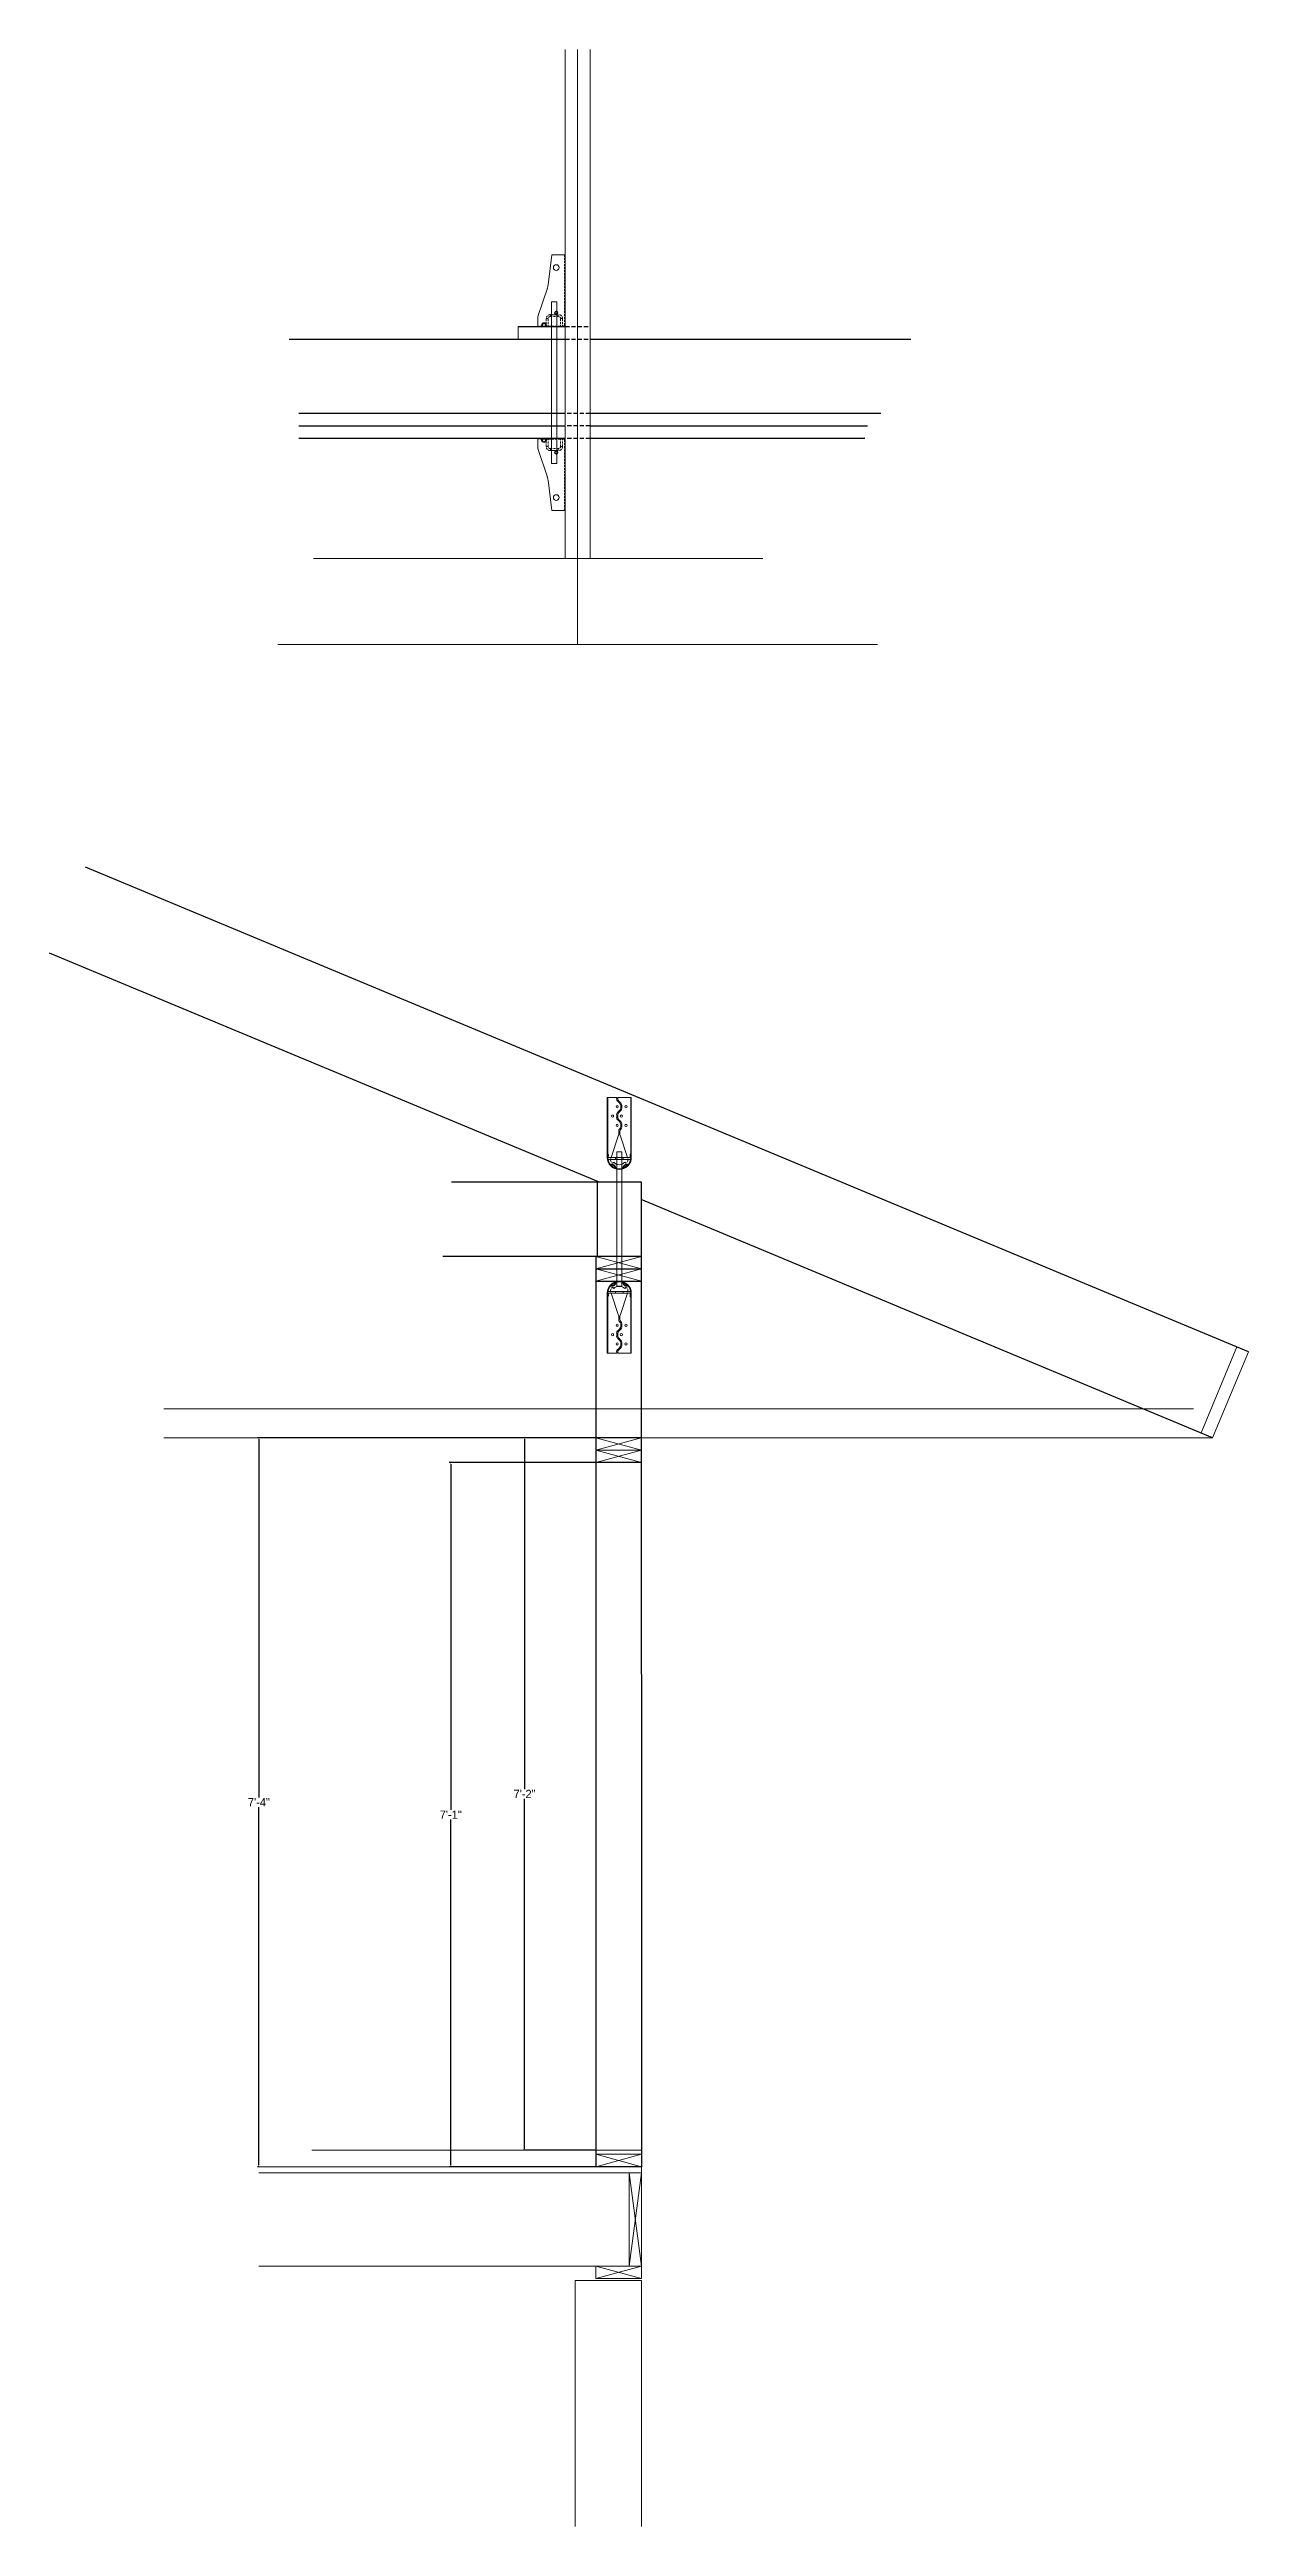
# Model space of a CAD drawing. Header units: inches. Extents: x 20403 to 33128, y 11552 to 20076.
# Drawn here: x 25220.5 to 25365.2, y 13992.4 to 14291.4 of the extents above; entities that cross this region are included whole.
import ezdxf

# ---------------------------------------------------------------- set-up
doc = ezdxf.new("R2010")
doc.units = ezdxf.units.IN
doc.header["$MEASUREMENT"] = 0
doc.linetypes.add('HIDDEN', pattern=[0.375, 0.25, -0.125])
doc.layers.get('0').update_dxf_attribs({"color": 8, "lineweight": 9})
doc.layers.add('DIMENSIONS', color=7, linetype='Continuous')
doc.layers.add('DIMENSIONS @ 1', color=7, linetype='Continuous')
doc.layers.add('STEEL', color=5, linetype='Continuous', lineweight=9)
doc.layers.add('WALL FRAMING', color=7, linetype='Continuous', lineweight=30)
doc.dimstyles.new('Annotative', dxfattribs={"dimscale": 0, "dimtxt": 0.18, "dimasz": 0.18, "dimexe": 0.18, "dimexo": 0.0625, "dimgap": 0.09, "dimtad": 0, "dimtih": 1, "dimtoh": 1, "dimdec": 4, "dimzin": 0, "dimdsep": 46, "dimtxsty": 'Standard', "dimcen": 0.09, "dimadec": 0, "dimazin": 0, "dimtfac": 1, "dimtdec": 4, "dimtofl": 0, "dimtmove": 0, "dimatfit": 3, "dimfxl": 1, "dimtolj": 1, "dimtzin": 0, "dimarcsym": 0})

msp = doc.modelspace()

# ---------------------------------------------------------------- blocks, each defined once
blk = doc.blocks.new('HDU2-r')
for p, q in [((14.22, 21.4), (13.77, 17.75)), ((15.85, 21.4), (14.22, 21.4)), ((15.85, 21.4), (15.85, 12.92)), ((13.69, 17.36), (12.56, 13.93)), ((12.54, 12.71), (12.54, 13.77)), ((15.64, 12.71), (12.54, 12.71)), ((13.97, 12.71), (13.97, 12.79)), ((15.04, 14.16), (14.04, 14.16)), ((15.1, 12.71), (15.1, 12.79))]:
    blk.add_line(p, q)
at = {"linetype": 'HIDDEN'}
for p, q in [((15.77, 21.4), (15.77, 12.92)), ((15.64, 12.79), (12.54, 12.79)), ((13.56, 13.68), (13.79, 13.68)), ((13.56, 13.68), (13.56, 12.79)), ((13.79, 13.68), (13.79, 12.79)), ((15.04, 13.93), (14.04, 13.93)), ((14.07, 13.93), (14.07, 14.16)), ((15.01, 13.93), (15.01, 14.16)), ((15.53, 13.68), (15.29, 13.68)), ((15.29, 13.68), (15.29, 12.79)), ((15.53, 13.68), (15.53, 12.79))]:
    blk.add_line(p, q, dxfattribs=at)
for centre, radius in [((14.77, 19.84), 0.344), ((14.77, 14.39), 0.199), ((14.77, 14.39), 0.149)]:
    blk.add_circle(centre, radius)
for centre, radius, start, end in [((11.79, 17.99), 2, 341.6294, 353), ((13.04, 13.77), 0.5, 161.6294, 180), ((13.29, 12.89), 0.287, 4.3718, 175.6282), ((13.29, 12.93), 0.287, 184.3718, 230.2368), ((13.29, 12.89), 0.188, 6.7123, 173.2877), ((13.29, 12.93), 0.188, 186.7123, 353.2877), ((13.29, 12.93), 0.287, 309.7632, 355.6282), ((15.64, 12.92), 0.21, 270, 0)]:
    blk.add_arc(centre, radius, start, end)
for centre, radius, start, end in [((14.04, 13.68), 0.485, 90, 180), ((14.04, 13.68), 0.25, 90, 180), ((15.04, 13.68), 0.485, 0, 90), ((15.04, 13.68), 0.25, 0, 90), ((15.64, 12.92), 0.135, 270, 0)]:
    blk.add_arc(centre, radius, start, end, dxfattribs=at)
blk = doc.blocks.new('HDU2-f')
for p, q in [((5.48, 14.16), (5.48, 21.4)), ((5.48, 21.4), (6.62, 21.4)), ((5.56, 15.49), (5.56, 21.4)), ((6.62, 21.23), (6.62, 21.4)), ((6.74, 21.4), (6.74, 21.26)), ((6.74, 21.4), (8.38, 21.4)), ((7.02, 20.66), (6.74, 20.94)), ((6.84, 21.01), (7.12, 20.73)), ((8.31, 15.49), (8.31, 21.4)), ((8.38, 14.16), (8.38, 21.4)), ((6.62, 18.98), (6.62, 19.32)), ((6.74, 19.61), (7.02, 19.89)), ((6.74, 19.3), (6.74, 19.01)), ((7.02, 18.41), (6.74, 18.69)), ((7.12, 19.82), (6.84, 19.54)), ((6.84, 18.76), (7.12, 18.48)), ((7.12, 20.13), (7.12, 20.42)), ((7.12, 17.88), (7.12, 18.17)), ((7.24, 20.45), (7.24, 20.11)), ((7.24, 18.2), (7.24, 17.86)), ((5.56, 14.16), (5.56, 15.49)), ((5.95, 14.16), (6.84, 16.84)), ((6.87, 17), (6.87, 17.32)), ((6.99, 17.61), (7.02, 17.64)), ((6.99, 17.3), (6.99, 17)), ((7.02, 16.84), (7.91, 14.16)), ((7.12, 17.57), (7.09, 17.54)), ((8.31, 14.16), (8.31, 15.49)), ((5.54, 14.42), (5.54, 14.36)), ((5.56, 14.16), (8.31, 14.16)), ((5.56, 13.93), (8.31, 13.93)), ((5.56, 13.93), (5.56, 13.93)), ((5.56, 13.93), (5.56, 13.93)), ((5.56, 13.93), (5.56, 13.93)), ((5.56, 13.93), (5.56, 13.93)), ((5.61, 14.45), (5.61, 14.33)), ((6.19, 13.51), (6.27, 13.59)), ((6.46, 13.93), (6.46, 14.16)), ((7.4, 13.93), (7.4, 14.16)), ((7.67, 13.51), (7.59, 13.59)), ((8.25, 14.45), (8.25, 14.33)), ((8.31, 13.93), (8.31, 13.93)), ((8.31, 13.93), (8.31, 13.93)), ((8.32, 14.42), (8.32, 14.36))]:
    blk.add_line(p, q)
at = {"color": 3}
for p, q in [((5.56, 14.16), (5.56, 14.16)), ((5.56, 14.16), (5.56, 14.16)), ((8.31, 14.16), (8.31, 14.16))]:
    blk.add_line(p, q, dxfattribs=at)
for centre in [(6.12, 19.15), (6.68, 20.28), (6.68, 18.03), (7.18, 19.15), (7.74, 20.28), (7.74, 18.03)]:
    blk.add_circle(centre, 0.133)
for centre, radius, start, end in [((7.02, 21.23), 0.406, 180, 225), ((7.09, 21.26), 0.344, 180, 225), ((7.02, 19.32), 0.406, 135, 180), ((7.02, 18.98), 0.406, 180, 225), ((7.09, 19.3), 0.344, 135, 180), ((7.09, 19.01), 0.344, 180, 225), ((6.77, 20.42), 0.344, 0, 45), ((6.77, 20.13), 0.344, 315, 0), ((6.77, 18.17), 0.344, 0, 45), ((6.84, 20.45), 0.406, 0, 45), ((6.84, 20.11), 0.406, 315, 360), ((6.84, 18.2), 0.406, 0, 45), ((6.37, 17), 0.5, 341.6294, 360), ((7.27, 17.32), 0.406, 135, 180), ((7.34, 17.3), 0.344, 135, 180), ((7.49, 17), 0.5, 180, 198.3706), ((6.77, 17.88), 0.344, 315, 0), ((6.84, 17.86), 0.406, 315, 0), ((5.35, 14.45), 0.262, 39.3849, 60.8799), ((5.35, 14.45), 0.187, 0, 47.0141), ((5.35, 14.33), 0.187, 312.9859, 0), ((6.93, 14.16), 1.45, 180, 360), ((5.35, 14.33), 0.262, 299.4514, 320.6151), ((5.35, 14.33), 0.262, 299.4514, 320.6151), ((5.35, 14.45), 0.262, 0, 39.3849), ((5.35, 14.33), 0.262, 320.6151, 360), ((6.93, 14.16), 1.38, 180, 0), ((6.1, 13.01), 0.3, 129.4003, 146.5932), ((6.38, 13.86), 0.5, 161.6294, 208.53), ((6.1, 13.01), 0.3, 54.0706, 129.4003), ((6.1, 13.01), 0.225, 128.0456, 146.5932), ((6.1, 13.01), 0.225, 54.0706, 128.0456), ((6.1, 13.6), 0.125, 214.3242, 315.282), ((6.93, 14.16), 1.2, 234.0706, 239.1159), ((6.93, 14.16), 0.875, 221.0161, 318.9839), ((6.93, 14.16), 1.12, 234.0706, 239.1159), ((6.2, 12.94), 0.225, 345.1409, 59.1159), ((6.2, 12.94), 0.3, 343.7862, 59.1159), ((6.2, 12.94), 0.225, 326.5932, 345.1409), ((6.2, 12.94), 0.3, 329.3782, 343.7862), ((7.66, 12.94), 0.3, 120.8841, 196.2138), ((7.66, 12.94), 0.3, 196.2138, 210.6218), ((7.66, 12.94), 0.225, 120.8841, 194.8591), ((7.66, 12.94), 0.225, 194.8591, 213.4068), ((6.93, 14.16), 1.12, 300.8841, 305.9294), ((6.93, 14.16), 1.2, 300.8841, 305.9294), ((7.76, 13.01), 0.3, 50.5997, 125.9294), ((7.76, 13.01), 0.225, 51.9544, 125.9294), ((7.76, 13.6), 0.125, 224.718, 325.6758), ((7.76, 13.01), 0.225, 33.4068, 51.9544), ((7.48, 13.86), 0.5, 331.47, 18.3706), ((7.76, 13.01), 0.3, 33.4068, 50.5997), ((8.51, 14.45), 0.262, 140.6151, 180), ((8.51, 14.33), 0.262, 180, 219.3849), ((8.51, 14.45), 0.262, 119.1201, 140.6151), ((8.51, 14.33), 0.262, 219.3849, 240.5486), ((8.51, 14.33), 0.262, 219.3849, 240.5486), ((8.51, 14.45), 0.187, 132.9859, 180), ((8.51, 14.33), 0.187, 180, 227.0141)]:
    blk.add_arc(centre, radius, start, end)
blk = doc.blocks.new('*D83')
at = {"layer": 'DIMENSIONS', "color": 0, "lineweight": -2}
for p, q in [((25291.85, 14123.87), (25245.59, 14123.87)), ((25245.77, 14123.69), (25245.77, 14080.46)), ((25245.77, 14036.05), (25245.77, 14079.28)), ((25245.71, 14035.87), (25245.59, 14035.87))]:
    blk.add_line(p, q, dxfattribs=at)
at = {"layer": 'DIMENSIONS', "color": 0, "lineweight": 9}
for points in [[(25245.74, 14123.69), (25245.8, 14123.69), (25245.77, 14123.87)], [(25245.74, 14036.05), (25245.8, 14036.05), (25245.77, 14035.87)]]:
    blk.add_solid(points, dxfattribs=at)
at = {"layer": 'DIMENSIONS', "color": 0, "lineweight": 9, "insert": (25245.77, 14079.87), "char_height": 1, "attachment_point": 5}
blk.add_mtext('\\A1;7\'-4"', dxfattribs=at)
blk = doc.blocks.new('*D84')
at = {"layer": 'DIMENSIONS', "color": 0, "lineweight": -2}
for p, q in [((25291.9, 14120.87), (25268.75, 14120.87)), ((25268.93, 14120.69), (25268.93, 14078.96)), ((25268.93, 14036.05), (25268.93, 14077.78)), ((25291.9, 14035.87), (25268.75, 14035.87))]:
    blk.add_line(p, q, dxfattribs=at)
at = {"layer": 'DIMENSIONS', "color": 0, "lineweight": 9}
for points in [[(25268.9, 14120.69), (25268.96, 14120.69), (25268.93, 14120.87)], [(25268.9, 14036.05), (25268.96, 14036.05), (25268.93, 14035.87)]]:
    blk.add_solid(points, dxfattribs=at)
at = {"layer": 'DIMENSIONS', "color": 0, "lineweight": 9, "insert": (25268.93, 14078.37), "char_height": 1, "attachment_point": 5}
blk.add_mtext('\\A1;7\'-1"', dxfattribs=at)
blk = doc.blocks.new('*D85')
at = {"layer": 'DIMENSIONS', "color": 0, "lineweight": -2}
for p, q in [((25286.4, 14123.87), (25277.66, 14123.87)), ((25277.84, 14123.69), (25277.84, 14081.46)), ((25277.84, 14038.05), (25277.84, 14080.28)), ((25286.34, 14037.87), (25277.66, 14037.87))]:
    blk.add_line(p, q, dxfattribs=at)
at = {"layer": 'DIMENSIONS', "color": 0, "lineweight": 9}
for points in [[(25277.81, 14123.69), (25277.87, 14123.69), (25277.84, 14123.87)], [(25277.81, 14038.05), (25277.87, 14038.05), (25277.84, 14037.87)]]:
    blk.add_solid(points, dxfattribs=at)
at = {"layer": 'DIMENSIONS', "color": 0, "lineweight": 9, "insert": (25277.84, 14080.87), "char_height": 1, "attachment_point": 5}
blk.add_mtext('\\A1;7\'-2"', dxfattribs=at)

# ---------------------------------------------------------------- dimensions: what is measured, and where the dimension line sits
at = {"layer": 'DIMENSIONS @ 1', "color": 3, "lineweight": 9}
for base, p1, p2, override, picture, middle in [((25245.77487, 14035.87249), (25291.91502, 14123.87247), (25245.77487, 14035.87249), {"dimscale": 1, "dimtxt": 1, "dimlunit": 4, "dimtix": 0, "dimtofl": 0, "dimtmove": 0, "dimatfit": 3}, '*D83', (25245.77487, 14079.87248)), ((25277.84089, 14037.87249), (25286.46128, 14123.87249), (25286.39878, 14037.87249), {"dimscale": 1, "dimtxt": 1, "dimlunit": 4, "dimtix": 0, "dimtofl": 0, "dimtmove": 0, "dimatfit": 3}, '*D85', (25277.84089, 14080.87249)), ((25268.93057, 14120.87249), (25291.96128, 14035.87249), (25291.96128, 14120.87249), {"dimscale": 1, "dimtxt": 1, "dimlunit": 4, "dimtix": 0, "dimtofl": 0, "dimtmove": 1, "dimatfit": 3}, '*D84', (25268.93057, 14078.37249))]:
    dim = msp.add_linear_dim(base=base, p1=p1, p2=p2, angle=90, dimstyle='Annotative', override=override, dxfattribs=at)
    dim.commit()
    dim.dimension.update_dxf_attribs({"geometry": picture, "text_midpoint": middle})

# ---------------------------------------------------------------- linework, layer by layer
at = {"layer": 'STEEL', "lineweight": 9}
for p, q in [((25281.10454, 14260.99281), (25281.10454, 14241.49281)), ((25281.10454, 14260.99281), (25281.72954, 14260.99281)), ((25281.72954, 14260.99281), (25281.72954, 14241.49281)), ((25281.10454, 14241.49281), (25281.72954, 14241.49281))]:
    msp.add_line(p, q, dxfattribs=at)
at = {"layer": 'STEEL'}
for p, q in [((25288.96128, 14142.14705), (25288.96128, 14158.37256)), ((25288.96128, 14158.37256), (25289.58628, 14158.37256)), ((25289.58628, 14142.14705), (25289.58628, 14158.37256)), ((25289.58628, 14142.14705), (25288.96128, 14142.14705))]:
    msp.add_line(p, q, dxfattribs=at)
at = {"layer": 'WALL FRAMING', "lineweight": 9}
for p, q in [((25282.75002, 14291.44536), (25282.75002, 14229.99281)), ((25284.25002, 14291.44536), (25284.25002, 14219.60819)), ((25285.75002, 14291.44536), (25285.75002, 14229.99281)), ((25277.08406, 14257.99281), (25277.08406, 14256.49281)), ((25252.38115, 14229.99281), (25306.60761, 14229.99281)), ((25248.05423, 14219.60819), (25320.44581, 14219.60819)), ((25286.46128, 14145.75791), (25291.96128, 14144.25791)), ((25291.96128, 14145.75791), (25286.46128, 14144.25791)), ((25286.46128, 14144.25791), (25291.96128, 14142.75791)), ((25291.96128, 14144.25791), (25286.46128, 14142.75791)), ((25363.84109, 14134.83403), (25359.51416, 14124.44941)), ((25365.2257, 14134.25711), (25360.89878, 14123.87249)), ((25358.60711, 14127.37249), (25234.28777, 14127.37249)), ((25291.89878, 14123.87249), (25234.28777, 14123.87249)), ((25286.46128, 14123.87249), (25291.96128, 14122.37249)), ((25291.91502, 14123.87247), (25286.46128, 14122.37249)), ((25286.46128, 14122.37249), (25291.96128, 14122.37249)), ((25291.96128, 14122.37249), (25286.46128, 14120.87249)), ((25286.46128, 14122.37249), (25291.96128, 14120.87249)), ((25360.89878, 14123.87249), (25291.9151, 14123.87249)), ((25286.39878, 14120.87249), (25291.89878, 14120.87249)), ((25245.77487, 14035.87249), (25291.96128, 14035.87249)), ((25245.77487, 14035.12249), (25291.96128, 14035.12249)), ((25286.39878, 14037.87249), (25252.14205, 14037.87249)), ((25286.46128, 14037.87249), (25291.96128, 14037.87249)), ((25286.46128, 14037.37249), (25291.96128, 14037.37249)), ((25286.46128, 14037.37249), (25291.96128, 14035.87249)), ((25291.96128, 14037.37249), (25286.46128, 14035.87249)), ((25290.46128, 14035.12249), (25290.46128, 14023.87249)), ((25290.46128, 14035.12249), (25291.96128, 14023.87249)), ((25290.46128, 14023.87249), (25291.96128, 14035.12249)), ((25291.96128, 14035.87249), (25291.96128, 14023.87249)), ((25245.77487, 14023.87249), (25291.96128, 14023.87249)), ((25286.46128, 14023.87249), (25291.96128, 14023.87249)), ((25286.46128, 14023.87249), (25291.96128, 14022.37249)), ((25291.96128, 14023.87249), (25286.46128, 14022.37249)), ((25286.46128, 14023.87249), (25286.46128, 14022.37249)), ((25291.96128, 14023.87249), (25291.96128, 14022.37249)), ((25283.96128, 14022.12249), (25291.96128, 14022.12249)), ((25283.96128, 14022.12249), (25283.96128, 13992.44778)), ((25286.46128, 14022.37249), (25291.96128, 14022.37249)), ((25291.96128, 14022.12249), (25291.96128, 13992.44778))]:
    msp.add_line(p, q, dxfattribs=at)
at = {"layer": 'WALL FRAMING'}
for p, q in [((25249.42233, 14256.49281), (25282.75002, 14256.49281)), ((25277.08406, 14257.99281), (25282.75002, 14257.99281)), ((25285.75002, 14256.49281), (25324.47356, 14256.49281)), ((25282.75002, 14247.49281), (25250.59508, 14247.49281)), ((25320.83561, 14247.49281), (25285.75002, 14247.49281)), ((25282.75002, 14245.99281), (25250.59508, 14245.99281)), ((25282.75002, 14244.49281), (25250.59508, 14244.49281)), ((25319.23127, 14245.99281), (25285.75002, 14245.99281)), ((25318.90535, 14244.49281), (25285.75002, 14244.49281)), ((25365.2257, 14134.25711), (25224.8257, 14192.75711)), ((25286.77378, 14154.75791), (25220.49878, 14182.37249)), ((25269.04024, 14154.75791), (25291.89878, 14154.75791)), ((25286.64878, 14145.75791), (25286.64878, 14154.75791)), ((25291.89878, 14154.75791), (25291.96128, 14035.87249)), ((25360.89878, 14123.87249), (25291.89878, 14152.62249)), ((25291.89878, 14145.75791), (25267.97766, 14145.75791)), ((25286.46128, 14145.75791), (25286.46128, 14035.87249)), ((25286.46128, 14144.25791), (25291.96128, 14144.25791)), ((25286.46128, 14142.75791), (25291.96128, 14142.75791))]:
    msp.add_line(p, q, dxfattribs=at)
at = {"layer": 'WALL FRAMING', "linetype": 'HIDDEN', "ltscale": 2}
for p, q in [((25282.75002, 14257.99281), (25285.75002, 14257.99281)), ((25282.75002, 14256.49281), (25285.75002, 14256.49281)), ((25285.75002, 14247.49281), (25282.75002, 14247.49281)), ((25285.75002, 14246.00586), (25282.75002, 14246.00586)), ((25285.75002, 14244.50586), (25282.75002, 14244.50586))]:
    msp.add_line(p, q, dxfattribs=at)

# ---------------------------------------------------------------- block references
at = {"layer": 'STEEL', "lineweight": 9}
for name, p in [('HDU2-r', (25266.90075, 14245.28069)), ('HDU2-f', (25282.34343, 14143.54579))]:
    msp.add_blockref(name, p, dxfattribs=at)
at = {"layer": 'STEEL', "lineweight": 9, "xscale": -1, "rotation": 180}
for name, p in [('HDU2-r', (25266.90075, 14257.20493)), ('HDU2-f', (25282.34343, 14155.47002))]:
    msp.add_blockref(name, p, dxfattribs=at)

msp.set_redraw_order([(e.dxf.handle, doc.entitydb.next_handle()) for e in msp.query("TEXT MTEXT ATTDEF DIMENSION ARC_DIMENSION")])  # texts and dimensions are drawn at this point

doc.saveas('drawing.dxf')
